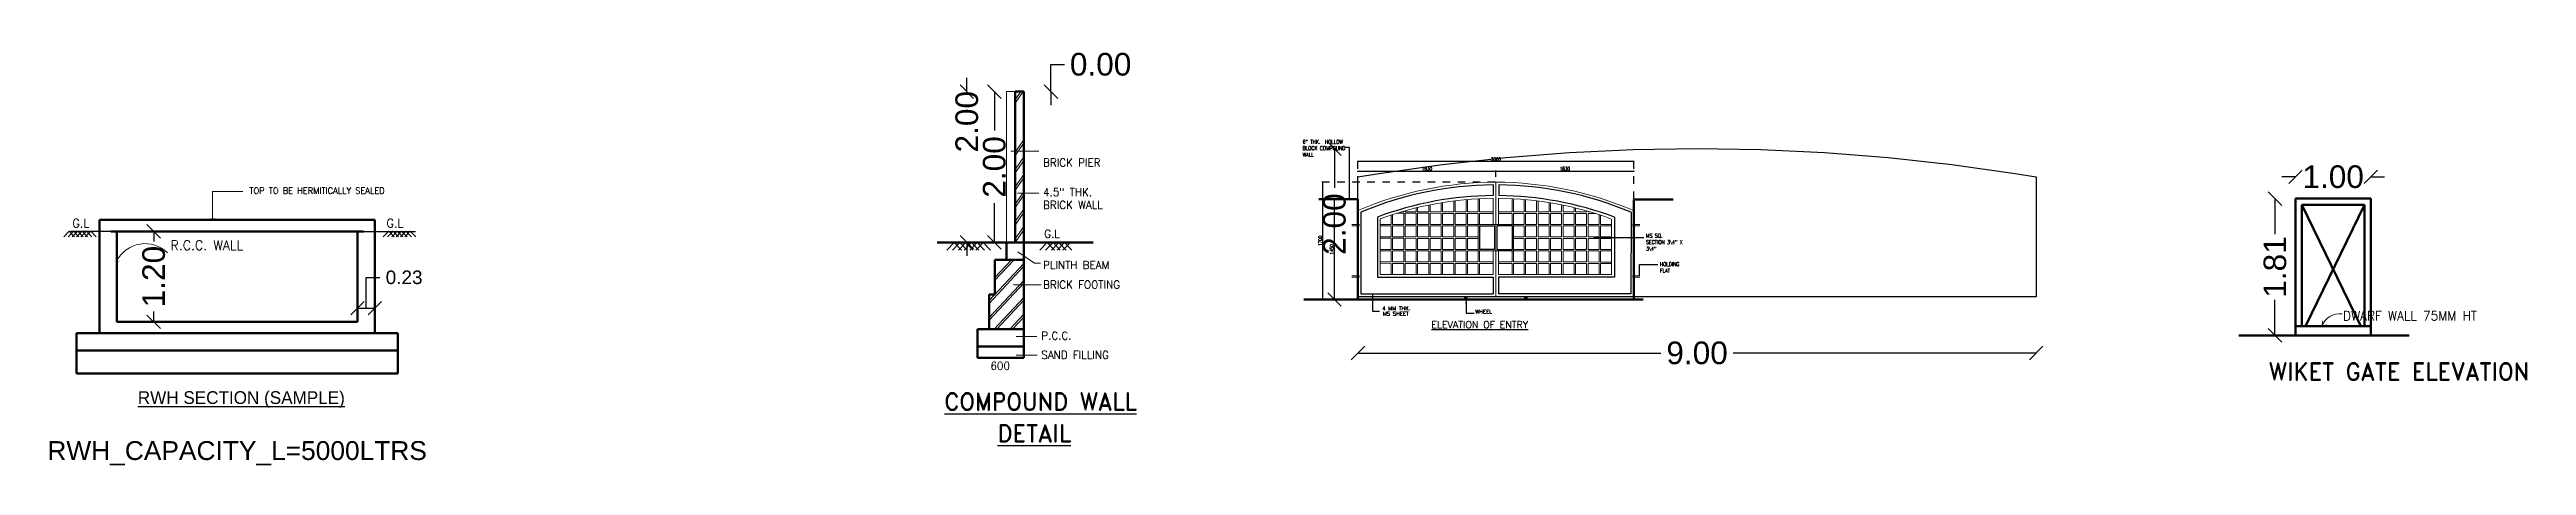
# Model space of a CAD drawing. Header units: metres. Extents: x 729 to 1050, y -308 to -82.
# Drawn here: x 817.99 to 850.86, y -170.47 to -164.96 of the extents above; entities that cross this region are included whole.
import ezdxf
from ezdxf.enums import TextEntityAlignment as Align

# ---------------------------------------------------------------- set-up
doc = ezdxf.new("R2010")
doc.units = ezdxf.units.M
doc.header["$MEASUREMENT"] = 0
doc.linetypes.add('HIDDEN', pattern=[0.375, 0.25, -0.125])
for name, color, linetype, lineweight in [('AR_DIM WRK', 3, 'Continuous', 13), ('BEAMl', 6, 'HIDDEN', 13), ('DIM', 253, 'Continuous', 20), ('ED', 30, 'Continuous', 0), ('FURN', 33, 'Continuous', 18), ('hatch', 250, 'Continuous', 5), ('PAV', 21, 'Continuous', 13), ('WALL', 1, 'Continuous', 53), ('WIN', 12, 'Continuous', 18)]:
    doc.layers.add(name, color=color, linetype=linetype, lineweight=lineweight)
for name, color, linetype in [('COMPOUNDWALL', 1, 'Continuous'), ('MAIN_GATE', 57, 'Continuous'), ('RWH', 130, 'Continuous'), ('TE', 7, 'Continuous'), ('TEXT', 7, 'Continuous'), ('WAL', 1, 'Continuous'), ('WICKET_GATE', 57, 'Continuous')]:
    doc.layers.add(name, color=color, linetype=linetype)
doc.styles.add('APEXT', font='romanc.shx')
doc.styles.add('ROMAND', font='romand.shx', dxfattribs={"width": 0.75, "bigfont": '@extfont2.shx'})
doc.styles.add('ROMANS', font='romans.shx', dxfattribs={"width": 0.8, "height": 9})
doc.styles.add('RS1', font='romans.shx', dxfattribs={"width": 0.75})
doc.styles.get("Standard").update_dxf_attribs({"font": 'arial.ttf'})
doc.styles.add('T', font='ROMAND.shx', dxfattribs={"width": 0.9, "height": 10})
doc.styles.add('T1', font='ROMANS.shx', dxfattribs={"width": 0.96, "height": 4})
doc.styles.add('UATEXT', font='GOTHIC.TTF')
doc.dimstyles.new('DIM-25', dxfattribs={"dimscale": 0.25, "dimtxt": 200, "dimasz": 100, "dimexe": 25, "dimexo": 25, "dimgap": 35, "dimtad": 1, "dimdec": 0, "dimrnd": 5, "dimzin": 0, "dimdsep": 46, "dimtxsty": 'RS1', "dimblk": 'ARCHTICK', "dimcen": 100, "dimdle": 25, "dimclrd": 8, "dimclre": 8, "dimclrt": 4, "dimadec": 0, "dimazin": 0, "dimtfac": 0.5, "dimtdec": 0, "dimtmove": 1, "dimatfit": 0, "dimfxl": 0, "dimfrac": 1, "dimtolj": 1, "dimtzin": 0, "dimarcsym": 0})
doc.dimstyles.new('N001-100', dxfattribs={"dimtxt": 250, "dimasz": 65, "dimexe": 50, "dimexo": 100, "dimgap": 50, "dimtad": 1, "dimdec": 0, "dimrnd": 5, "dimzin": 0, "dimdsep": 46, "dimtxsty": 'ROMANS', "dimblk": 'ARCHTICK', "dimcen": 0.09, "dimdle": 50, "dimclrd": 8, "dimclre": 8, "dimclrt": 4, "dimadec": 0, "dimazin": 0, "dimtfac": 1, "dimtdec": 0, "dimtofl": 0, "dimtmove": 1, "dimatfit": 3, "dimfxl": 0, "dimtolj": 1, "dimtzin": 0, "dimarcsym": 0})
doc.dimstyles.get("Standard").update_dxf_attribs({"dimtxt": 0.3, "dimasz": 0.18, "dimexe": 0.18, "dimexo": 0.0625, "dimgap": 0.09, "dimtad": 0, "dimtoh": 1, "dimzin": 0, "dimdsep": 46, "dimtxsty": 'Standard', "dimblk": 'OBLIQUE', "dimcen": 0.09, "dimse1": 1, "dimse2": 1, "dimclrd": 1, "dimclrt": 3, "dimadec": 0, "dimazin": 0, "dimtfac": 1, "dimtofl": 0, "dimtmove": 0, "dimatfit": 3, "dimfxl": 0, "dimtolj": 1, "dimtzin": 0, "dimarcsym": 0})

msp = doc.modelspace()

# ---------------------------------------------------------------- texts
at = {"layer": 'DIM', "style": 'T1', "width": 0.96}
for s, height, p in [('BRICK PIER', 0.1048, (831.17, -166.508)), ('4.5" THK.', 0.1048, (831.17, -166.901)), ('BRICK WALL', 0.1048, (831.17, -167.07)), ('G.L', 0.1048, (831.186, -167.453)), ('PLINTH BEAM', 0.10478, (831.17, -167.867)), ('BRICK FOOTING', 0.10478, (831.17, -168.127)), ('DWARF WALL 75MM HT', 0.12277, (848.421, -168.549)), ('P.C.C.', 0.1048, (831.147, -168.805)), ('600', 0.1048, (830.472, -169.205)), ('SAND FILLING', 0.10478, (831.147, -169.059))]:
    msp.add_text(s, height=height, dxfattribs=at).set_placement(p)
at = {"layer": 'DIM', "color": 2, "style": 'T1', "width": 0.96}
for s, height, p in [('TOP TO BE HERMITICALLY SEALED', 0.08327, (820.638, -166.87)), ('R.C.C. WALL', 0.12689, (819.592, -167.616))]:
    msp.add_text(s, height=height, dxfattribs=at).set_placement(p)
at = {"layer": 'RWH', "insert": (820.475, -170.312), "char_height": 0.25, "attachment_point": 5}
msp.add_mtext_dynamic_manual_height_columns('RWH_CAPACITY_L=5000LTRS', width=9.36957, gutter_width=0.9, heights=[0], dxfattribs=at)
at = {"layer": 'TE', "color": 1, "style": 'T', "width": 0.96}
for p in [(818.288, -167.316), (822.458, -167.316)]:
    msp.add_text('G.L', height=0.1142, dxfattribs=at).set_placement(p)
at = {"layer": 'TEXT', "color": 5, "style": 'T', "width": 0.96}
for s, p in [('WIKET GATE ELEVATION', (847.436, -169.343)), ('%%UCOMPOUND WALL%%U', (829.861, -169.741)), ('%%UDETAIL%%U', (830.567, -170.162))]:
    msp.add_text(s, height=0.22957, dxfattribs=at).set_placement(p)
at = {"layer": 'TEXT', "style": 'UATEXT'}
msp.add_text('%%URWH SECTION (SAMPLE)', height=0.1696, dxfattribs=at).set_placement((819.157, -169.658))

# ---------------------------------------------------------------- blocks, each defined once
blk = doc.blocks.new('ARROW2')
at = {"layer": 'FURN'}
for points in [[(0, 0, 0, 1.41, 0), (-4, 4, 1.41, 1.41, 0)], [(0, 0, 0, 1.41, 0), (4, 4, 1.41, 1.41, 0)]]:
    blk.add_lwpolyline(points, format="xyseb", dxfattribs=at)
blk = doc.blocks.new('_Oblique')
at = {"color": 0, "linetype": 'ByBlock', "lineweight": -2}
blk.add_line((-0.5, -0.5), (0.5, 0.5), dxfattribs=at)
blk = doc.blocks.new('*D296')
at = {"layer": 'Defpoints', "color": 0}
for p in [(822.073, -168.568), (822.302, -168.387), (822.302, -168.568)]:
    blk.add_point(p, dxfattribs=at)
at = {"layer": 'ED', "color": 1, "lineweight": -2}
for p, q in [((822.188, -168.387), (822.188, -167.979)), ((822.188, -167.979), (822.368, -167.979)), ((822.073, -168.387), (822.302, -168.387))]:
    blk.add_line(p, q, dxfattribs=at)
at = {"layer": 'ED', "color": 1, "lineweight": -2, "xscale": 0.18, "yscale": 0.18, "zscale": 0.18, "rotation": 180}
blk.add_blockref('_Oblique', (822.073, -168.387), dxfattribs=at)
at = {"layer": 'ED', "color": 1, "lineweight": -2, "xscale": 0.18, "yscale": 0.18, "zscale": 0.18}
blk.add_blockref('_Oblique', (822.302, -168.387), dxfattribs=at)
at = {"layer": 'ED', "color": 3, "insert": (822.691, -167.979), "char_height": 0.18, "attachment_point": 5}
blk.add_mtext('\\A1;0.23', dxfattribs=at)
blk = doc.blocks.new('*D297')
at = {"layer": 'Defpoints', "color": 0}
for p in [(818.877, -167.368), (819.369, -167.368), (818.877, -168.568)]:
    blk.add_point(p, dxfattribs=at)
at = {"layer": 'RWH', "color": 1, "lineweight": -2}
for p, q in [((819.369, -167.368), (819.369, -167.503)), ((819.369, -168.568), (819.369, -168.433))]:
    blk.add_line(p, q, dxfattribs=at)
at = {"layer": 'RWH', "color": 1, "lineweight": -2, "xscale": 0.18, "yscale": 0.18, "zscale": 0.18}
for p, rotation in [((819.369, -167.368), 90), ((819.369, -168.568), 270)]:
    blk.add_blockref('_Oblique', p, dxfattribs=dict(at, rotation=rotation))
at = {"layer": 'RWH', "color": 3, "insert": (819.369, -167.968), "char_height": 0.3, "attachment_point": 5, "rotation": 90}
blk.add_mtext('\\A1;1.20', dxfattribs=at)
blk = doc.blocks.new('*D298')
at = {"layer": 'COMPOUNDWALL', "color": 1, "lineweight": -2}
for p, q in [((830.524, -165.514), (830.524, -166.032)), ((830.524, -167.514), (830.524, -166.996))]:
    blk.add_line(p, q, dxfattribs=at)
at = {"layer": 'Defpoints', "color": 0}
for p in [(830.524, -165.514), (830.799, -165.514), (830.799, -167.514)]:
    blk.add_point(p, dxfattribs=at)
at = {"layer": 'COMPOUNDWALL', "color": 1, "lineweight": -2, "xscale": 0.18, "yscale": 0.18, "zscale": 0.18}
for p, rotation in [((830.524, -165.514), 90), ((830.524, -167.514), 270)]:
    blk.add_blockref('_Oblique', p, dxfattribs=dict(at, rotation=rotation))
at = {"layer": 'COMPOUNDWALL', "color": 3, "insert": (830.524, -166.514), "char_height": 0.3, "attachment_point": 5, "rotation": 90}
blk.add_mtext('\\A1;2.00', dxfattribs=at)
blk = doc.blocks.new('*D299')
at = {"layer": 'COMPOUNDWALL', "color": 1, "lineweight": -2}
for p, q in [((830.159, -165.514), (830.159, -165.334)), ((830.159, -167.514), (830.159, -167.694))]:
    blk.add_line(p, q, dxfattribs=at)
at = {"layer": 'Defpoints', "color": 0}
for p in [(830.799, -165.514), (830.159, -167.514), (830.799, -167.514)]:
    blk.add_point(p, dxfattribs=at)
at = {"layer": 'COMPOUNDWALL', "color": 1, "lineweight": -2, "xscale": 0.18, "yscale": 0.18, "zscale": 0.18}
for p, rotation in [((830.159, -165.514), 270), ((830.159, -167.514), 90)]:
    blk.add_blockref('_Oblique', p, dxfattribs=dict(at, rotation=rotation))
at = {"layer": 'COMPOUNDWALL', "color": 3, "insert": (830.159, -165.914), "char_height": 0.3, "attachment_point": 5, "rotation": 90}
blk.add_mtext('\\A1;2.00', dxfattribs=at)
blk = doc.blocks.new('*D300')
at = {"layer": 'COMPOUNDWALL', "color": 1, "lineweight": -2}
for p, q in [((831.275, -165.514), (831.275, -165.154)), ((831.275, -165.154), (831.455, -165.154)), ((831.275, -165.514), (831.275, -165.694))]:
    blk.add_line(p, q, dxfattribs=at)
at = {"layer": 'Defpoints', "color": 0}
for p in [(830.799, -165.514), (830.799, -165.514), (831.275, -165.514)]:
    blk.add_point(p, dxfattribs=at)
at = {"layer": 'COMPOUNDWALL', "color": 1, "lineweight": -2, "xscale": 0.18, "yscale": 0.18, "zscale": 0.18}
for rotation in [90, 270]:
    blk.add_blockref('_Oblique', (831.275, -165.514), dxfattribs=dict(at, rotation=rotation))
at = {"layer": 'COMPOUNDWALL', "color": 3, "insert": (831.934, -165.154), "char_height": 0.3, "attachment_point": 5}
blk.add_mtext('\\A1;0.00', dxfattribs=at)
blk = doc.blocks.new('_ArchTick')
at = {"color": 0, "linetype": 'ByBlock', "const_width": 0.15}
blk.add_lwpolyline([(-0.5, -0.5), (0.5, 0.5)], dxfattribs=at)
blk = doc.blocks.new('*D6')
at = {"layer": 'AR_DIM WRK', "color": 8, "lineweight": -2, "ltscale": 0.5}
blk.add_line((896, 2297), (2909, 2298), dxfattribs=at)
at = {"layer": 'AR_DIM WRK', "color": 8, "linetype": 'HIDDEN', "lineweight": -2, "ltscale": 0.5}
for p, q in [((902, 1894), (902, 2304)), ((2902, 2213), (2902, 2304))]:
    blk.add_line(p, q, dxfattribs=at)
at = {"layer": 'Defpoints', "color": 0, "ltscale": 0.5}
for p in [(2902, 2298), (2902, 2206), (902, 1888)]:
    blk.add_point(p, dxfattribs=at)
at = {"layer": 'AR_DIM WRK', "color": 8, "lineweight": -2, "ltscale": 0.5, "xscale": 25, "yscale": 25, "zscale": 25}
for p, rotation in [((902, 2297), 180.0142103775835), ((2902, 2298), 0.0142103775835998)]:
    blk.add_blockref('_ArchTick', p, dxfattribs=dict(at, rotation=rotation))
at = {"layer": 'AR_DIM WRK', "color": 4, "ltscale": 0.5, "insert": (1902, 2331), "char_height": 50, "attachment_point": 5, "rotation": 0.0142, "style": 'RS1'}
blk.add_mtext('\\A1;1830', dxfattribs=at)
blk = doc.blocks.new('*D7')
at = {"layer": 'AR_DIM WRK', "color": 8, "lineweight": -2, "ltscale": 0.5}
blk.add_line((2896, 2298), (4909, 2298), dxfattribs=at)
at = {"layer": 'AR_DIM WRK', "color": 8, "linetype": 'HIDDEN', "lineweight": -2, "ltscale": 0.5}
for p, q in [((2902, 2213), (2902, 2304)), ((4902, 1894), (4902, 2305))]:
    blk.add_line(p, q, dxfattribs=at)
at = {"layer": 'Defpoints', "color": 0, "ltscale": 0.5}
for p in [(2902, 2206), (4902, 2298), (4902, 1888)]:
    blk.add_point(p, dxfattribs=at)
at = {"layer": 'AR_DIM WRK', "color": 8, "lineweight": -2, "ltscale": 0.5, "xscale": 25, "yscale": 25, "zscale": 25}
for p, rotation in [((2902, 2298), 180.0142103775835), ((4902, 2298), 0.0142103775835998)]:
    blk.add_blockref('_ArchTick', p, dxfattribs=dict(at, rotation=rotation))
at = {"layer": 'AR_DIM WRK', "color": 4, "ltscale": 0.5, "insert": (3902, 2332), "char_height": 50, "attachment_point": 5, "rotation": 0.0142, "style": 'RS1'}
blk.add_mtext('\\A1;1830', dxfattribs=at)
blk = doc.blocks.new('*D8')
at = {"layer": 'AR_DIM WRK', "color": 8, "lineweight": -2, "ltscale": 0.5}
blk.add_line((4909, 2436), (896, 2435), dxfattribs=at)
at = {"layer": 'AR_DIM WRK', "color": 8, "linetype": 'HIDDEN', "lineweight": -2, "ltscale": 0.5}
for p, q in [((902, 1894), (902, 2441)), ((4902, 1894), (4902, 2442))]:
    blk.add_line(p, q, dxfattribs=at)
at = {"layer": 'Defpoints', "color": 0, "ltscale": 0.5}
for p in [(902, 2435), (902, 1888), (4902, 1888)]:
    blk.add_point(p, dxfattribs=at)
at = {"layer": 'AR_DIM WRK', "color": 8, "lineweight": -2, "ltscale": 0.5, "xscale": 25, "yscale": 25, "zscale": 25}
for p, rotation in [((902, 2435), 180.0142103775835), ((4902, 2436), 0.0142103775835998)]:
    blk.add_blockref('_ArchTick', p, dxfattribs=dict(at, rotation=rotation))
at = {"layer": 'AR_DIM WRK', "color": 4, "ltscale": 0.5, "insert": (2902, 2469), "char_height": 50, "attachment_point": 5, "rotation": 0.0142, "style": 'RS1'}
blk.add_mtext('\\A1;3660', dxfattribs=at)
blk = doc.blocks.new('*D9')
at = {"layer": 'AR_DIM WRK', "color": 8, "linetype": 'HIDDEN', "lineweight": -2, "ltscale": 0.5}
for p, q in [((611, 1888), (549, 1888)), ((611, 436), (549, 436))]:
    blk.add_line(p, q, dxfattribs=at)
at = {"layer": 'AR_DIM WRK', "color": 8, "lineweight": -2, "ltscale": 0.5}
blk.add_line((555, 1894), (555, 430), dxfattribs=at)
at = {"layer": 'Defpoints', "color": 0, "ltscale": 0.5}
for p in [(618, 1888), (555, 436), (618, 436)]:
    blk.add_point(p, dxfattribs=at)
at = {"layer": 'AR_DIM WRK', "color": 8, "lineweight": -2, "ltscale": 0.5, "xscale": 25, "yscale": 25, "zscale": 25}
for p, rotation in [((555, 1888), 90.01421037758361), ((555, 436), 270.0142103775836)]:
    blk.add_blockref('_ArchTick', p, dxfattribs=dict(at, rotation=rotation))
at = {"layer": 'AR_DIM WRK', "color": 4, "ltscale": 0.5, "insert": (521, 1162), "char_height": 50, "attachment_point": 5, "rotation": 90.0142, "style": 'RS1'}
blk.add_mtext('\\A1;1450', dxfattribs=at)
blk = doc.blocks.new('*D10')
at = {"layer": 'AR_DIM WRK', "color": 8, "linetype": 'HIDDEN', "lineweight": -2, "ltscale": 0.5}
for p, q in [((2895, 2136), (380, 2135)), ((611, 436), (380, 436))]:
    blk.add_line(p, q, dxfattribs=at)
at = {"layer": 'AR_DIM WRK', "color": 8, "lineweight": -2, "ltscale": 0.5}
blk.add_line((386, 2141), (387, 429), dxfattribs=at)
at = {"layer": 'Defpoints', "color": 0, "ltscale": 0.5}
for p in [(2901, 2136), (387, 436), (618, 436)]:
    blk.add_point(p, dxfattribs=at)
at = {"layer": 'AR_DIM WRK', "color": 8, "lineweight": -2, "ltscale": 0.5, "xscale": 25, "yscale": 25, "zscale": 25}
for p, rotation in [((386, 2135), 90.01421037758361), ((387, 436), 270.0142103775836)]:
    blk.add_blockref('_ArchTick', p, dxfattribs=dict(at, rotation=rotation))
at = {"layer": 'AR_DIM WRK', "color": 4, "ltscale": 0.5, "insert": (353, 1285), "char_height": 50, "attachment_point": 5, "rotation": 90.0142, "style": 'RS1'}
blk.add_mtext('\\A1;1700', dxfattribs=at)
blk = doc.blocks.new('*D301')
at = {"layer": 'Defpoints', "color": 0}
for p in [(835.037, -166.272), (838.019, -166.272), (835.349, -168.272)]:
    blk.add_point(p, dxfattribs=at)
at = {"layer": 'MAIN_GATE', "color": 1, "lineweight": -2}
for p, q in [((835.037, -166.272), (835.037, -166.79)), ((835.037, -168.272), (835.037, -167.753))]:
    blk.add_line(p, q, dxfattribs=at)
at = {"layer": 'MAIN_GATE', "color": 1, "lineweight": -2, "xscale": 0.18, "yscale": 0.18, "zscale": 0.18}
for p, rotation in [((835.037, -166.272), 90), ((835.037, -168.272), 270)]:
    blk.add_blockref('_Oblique', p, dxfattribs=dict(at, rotation=rotation))
at = {"layer": 'MAIN_GATE', "color": 3, "insert": (835.037, -167.272), "char_height": 0.3, "attachment_point": 5, "rotation": 90}
blk.add_mtext('\\A1;2.00', dxfattribs=at)
blk = doc.blocks.new('*D302')
at = {"layer": 'Defpoints', "color": 0}
for p in [(847.518, -166.934), (847.79, -166.934), (847.79, -168.749)]:
    blk.add_point(p, dxfattribs=at)
at = {"layer": 'WICKET_GATE', "color": 1, "lineweight": -2}
for p, q in [((847.518, -166.934), (847.518, -167.405)), ((847.518, -168.749), (847.518, -168.278))]:
    blk.add_line(p, q, dxfattribs=at)
at = {"layer": 'WICKET_GATE', "color": 1, "lineweight": -2, "xscale": 0.18, "yscale": 0.18, "zscale": 0.18}
for p, rotation in [((847.518, -166.934), 90), ((847.518, -168.749), 270)]:
    blk.add_blockref('_Oblique', p, dxfattribs=dict(at, rotation=rotation))
at = {"layer": 'WICKET_GATE', "color": 3, "insert": (847.518, -167.841), "char_height": 0.3, "attachment_point": 5, "rotation": 90}
blk.add_mtext('\\A1;1.81', dxfattribs=at)
blk = doc.blocks.new('*D303')
at = {"layer": 'Defpoints', "color": 0}
for p in [(848.79, -166.645), (847.79, -166.934), (848.79, -166.934)]:
    blk.add_point(p, dxfattribs=at)
at = {"layer": 'WICKET_GATE', "color": 1, "lineweight": -2}
for p, q in [((847.79, -166.645), (847.61, -166.645)), ((848.79, -166.645), (848.97, -166.645))]:
    blk.add_line(p, q, dxfattribs=at)
at = {"layer": 'WICKET_GATE', "color": 1, "lineweight": -2, "xscale": 0.18, "yscale": 0.18, "zscale": 0.18}
blk.add_blockref('_Oblique', (847.79, -166.645), dxfattribs=at)
at = {"layer": 'WICKET_GATE', "color": 1, "lineweight": -2, "xscale": 0.18, "yscale": 0.18, "zscale": 0.18, "rotation": 180}
blk.add_blockref('_Oblique', (848.79, -166.645), dxfattribs=at)
at = {"layer": 'WICKET_GATE', "color": 3, "insert": (848.29, -166.645), "char_height": 0.3, "attachment_point": 5}
blk.add_mtext('\\A1;1.00', dxfattribs=at)
blk = doc.blocks.new('*D304')
at = {"layer": 'Defpoints', "color": 0}
for p in [(835.349, -168.235), (844.349, -168.235), (844.349, -168.982)]:
    blk.add_point(p, dxfattribs=at)
at = {"layer": 'MAIN_GATE', "color": 1, "lineweight": -2}
for p, q in [((835.349, -168.982), (839.369, -168.982)), ((844.349, -168.982), (840.328, -168.982))]:
    blk.add_line(p, q, dxfattribs=at)
at = {"layer": 'MAIN_GATE', "color": 1, "lineweight": -2, "xscale": 0.18, "yscale": 0.18, "zscale": 0.18, "rotation": 180}
blk.add_blockref('_Oblique', (835.349, -168.982), dxfattribs=at)
at = {"layer": 'MAIN_GATE', "color": 1, "lineweight": -2, "xscale": 0.18, "yscale": 0.18, "zscale": 0.18}
blk.add_blockref('_Oblique', (844.349, -168.982), dxfattribs=at)
at = {"layer": 'MAIN_GATE', "color": 3, "insert": (839.849, -168.982), "char_height": 0.3, "attachment_point": 5}
blk.add_mtext('\\A1;9.00', dxfattribs=at)
blk = doc.blocks.new('A$C5E5B5529')
at = {"color": 2, "ltscale": 2}
for p, q in [((2862.1, 2096.8), (2862.1, 1941.8)), ((2942.7, 2096.8), (2942.7, 1941.8)), ((942.7, 1699.7), (942.7, 516.3)), ((1183.3, 1629), (1183.3, 758)), ((2665.7, 1503.2), (2884, 1503.2)), ((2665.7, 1503.2), (2665.7, 1160.8)), ((3139.1, 1503.2), (2920.8, 1503.2)), ((3139.1, 1503.2), (3139.1, 1160.8)), ((4621.4, 1629), (4621.4, 758)), ((4862.1, 1699.7), (4862.1, 516.3)), ((2884, 1160.8), (2665.7, 1160.8)), ((2920.8, 1160.8), (3139.1, 1160.8)), ((1183.3, 758), (2862.1, 758)), ((2862.1, 758), (2862.1, 516.3)), ((4621.4, 758), (2942.7, 758)), ((2942.7, 758), (2942.7, 516.3)), ((942.7, 516.3), (2862.1, 516.3)), ((4862.1, 516.3), (2942.7, 516.3))]:
    blk.add_line(p, q, dxfattribs=at)
for radius, start, end in [(5032.1, 90.45863, 112.9201), (4877.1, 90.4732, 110.63881), (5032.1, 67.0799, 89.54137), (4877.1, 69.36119, 89.5268)]:
    blk.add_arc((2902.4, -2935.1), radius, start, end, dxfattribs=at)
at = {"layer": 'BEAMl'}
for p, q in [((922.5, 1523.3), (716.5, 1523.3)), ((922.5, 1503.2), (716.5, 1503.2)), ((4882.2, 1523.3), (5088.3, 1523.3)), ((4882.2, 1503.2), (5088.3, 1503.2)), ((922.5, 778.2), (716.5, 778.2)), ((922.5, 758), (716.5, 758)), ((4882.2, 778.2), (5088.3, 778.2)), ((4882.2, 758), (5088.3, 758))]:
    blk.add_line(p, q, dxfattribs=at)
at = {"layer": 'DIM'}
for p, q in [((2902.4, 1523.3), (2645.5, 1523.3)), ((2645.5, 1523.3), (2645.5, 1140.7)), ((2884, 1160.8), (2884, 1503.2)), ((2902.4, 1523.3), (3159.2, 1523.3)), ((2920.8, 1160.8), (2920.8, 1503.2)), ((3159.2, 1523.3), (3159.2, 1140.7)), ((2645.5, 1140.7), (2902.4, 1140.7)), ((3159.2, 1140.7), (2902.4, 1140.7))]:
    blk.add_line(p, q, dxfattribs=at)
at = {"layer": 'hatch'}
for p, q in [((1928.5, 1804.2), (1928.5, 1704.6)), ((1948.6, 1808.2), (1948.6, 1704.6)), ((2109.8, 1837.8), (2109.8, 1704.6)), ((2129.9, 1841.1), (2129.9, 1704.6)), ((2291, 1864.4), (2291, 1704.6)), ((2311.2, 1866.9), (2311.2, 1704.6)), ((2472.3, 1884), (2472.3, 1704.6)), ((2492.4, 1885.8), (2492.4, 1704.6)), ((2645.5, 1896.4), (2645.5, 1704.6)), ((2665.7, 1897.4), (2665.7, 1704.6)), ((3139.1, 1897.4), (3139.1, 1704.6)), ((3159.2, 1896.4), (3159.2, 1704.6)), ((3312.4, 1885.8), (3312.4, 1704.6)), ((3332.5, 1884), (3332.5, 1704.6)), ((3493.6, 1866.9), (3493.6, 1704.6)), ((3513.8, 1864.4), (3513.8, 1704.6)), ((3674.9, 1841.1), (3674.9, 1704.6)), ((3695, 1837.8), (3695, 1704.6)), ((3856.1, 1808.2), (3856.1, 1704.6)), ((3876.3, 1804.2), (3876.3, 1704.6)), ((1223.6, 1576.1), (1223.6, 1523.3)), ((1384.7, 1523.3), (1223.6, 1523.3)), ((1384.7, 1503.2), (1223.6, 1503.2)), ((1223.6, 1503.2), (1223.6, 1342.1)), ((1384.7, 1659), (1384.7, 1523.3)), ((1384.7, 1503.2), (1384.7, 1342.1)), ((1404.9, 1665.6), (1404.9, 1523.3)), ((1566, 1523.3), (1404.9, 1523.3)), ((1404.9, 1503.2), (1404.9, 1342.1)), ((1566, 1503.2), (1404.9, 1503.2)), ((1566, 1684.4), (1464, 1684.4)), ((1566, 1704.6), (1530.4, 1704.6)), ((1566, 1715), (1566, 1704.6)), ((1566, 1684.4), (1566, 1523.3)), ((1566, 1503.2), (1566, 1342.1)), ((1586.1, 1720.7), (1586.1, 1704.6)), ((1747.2, 1704.6), (1586.1, 1704.6)), ((1586.1, 1684.4), (1586.1, 1523.3)), ((1747.2, 1684.4), (1586.1, 1684.4)), ((1747.2, 1523.3), (1586.1, 1523.3)), ((1586.1, 1503.2), (1586.1, 1342.1)), ((1747.2, 1503.2), (1586.1, 1503.2)), ((1747.2, 1763.3), (1747.2, 1704.6)), ((1747.2, 1684.4), (1747.2, 1523.3)), ((1747.2, 1503.2), (1747.2, 1342.1)), ((1767.4, 1768.2), (1767.4, 1704.6)), ((1928.5, 1704.6), (1767.4, 1704.6)), ((1767.4, 1684.4), (1767.4, 1523.3)), ((1928.5, 1684.4), (1767.4, 1684.4)), ((1928.5, 1523.3), (1767.4, 1523.3)), ((1767.4, 1503.2), (1767.4, 1342.1)), ((1928.5, 1503.2), (1767.4, 1503.2)), ((1928.5, 1684.4), (1928.5, 1523.3)), ((1928.5, 1503.2), (1928.5, 1342.1)), ((2109.8, 1704.6), (1948.6, 1704.6)), ((2109.8, 1684.4), (1948.6, 1684.4)), ((1948.6, 1684.4), (1948.6, 1523.3)), ((2109.8, 1523.3), (1948.6, 1523.3)), ((2109.8, 1503.2), (1948.6, 1503.2)), ((1948.6, 1503.2), (1948.6, 1342.1)), ((2109.8, 1684.4), (2109.8, 1523.3)), ((2109.8, 1503.2), (2109.8, 1342.1)), ((2291, 1704.6), (2129.9, 1704.6)), ((2291, 1684.4), (2129.9, 1684.4)), ((2129.9, 1684.4), (2129.9, 1523.3)), ((2291, 1523.3), (2129.9, 1523.3)), ((2291, 1503.2), (2129.9, 1503.2)), ((2129.9, 1503.2), (2129.9, 1342.1)), ((2291, 1684.4), (2291, 1523.3)), ((2291, 1503.2), (2291, 1342.1)), ((2472.3, 1704.6), (2311.2, 1704.6)), ((2311.2, 1684.4), (2311.2, 1523.3)), ((2472.3, 1684.4), (2311.2, 1684.4)), ((2472.3, 1523.3), (2311.2, 1523.3)), ((2311.2, 1503.2), (2311.2, 1342.1)), ((2472.3, 1503.2), (2311.2, 1503.2)), ((2472.3, 1684.4), (2472.3, 1523.3)), ((2472.3, 1503.2), (2472.3, 1342.1)), ((2645.5, 1704.6), (2492.4, 1704.6)), ((2492.4, 1684.4), (2492.4, 1523.3)), ((2645.5, 1684.4), (2492.4, 1684.4)), ((2645.5, 1523.3), (2492.4, 1523.3)), ((2492.4, 1503.2), (2492.4, 1342.1)), ((2645.5, 1503.2), (2492.4, 1503.2)), ((2645.5, 1684.4), (2645.5, 1523.3)), ((2862.1, 1704.6), (2665.7, 1704.6)), ((2862.1, 1684.4), (2665.7, 1684.4)), ((2665.7, 1684.4), (2665.7, 1523.3)), ((2942.7, 1704.6), (3139.1, 1704.6)), ((2942.7, 1684.4), (3139.1, 1684.4)), ((3139.1, 1684.4), (3139.1, 1523.3)), ((3159.2, 1704.6), (3312.4, 1704.6)), ((3159.2, 1684.4), (3312.4, 1684.4)), ((3159.2, 1684.4), (3159.2, 1523.3)), ((3159.2, 1523.3), (3312.4, 1523.3)), ((3159.2, 1503.2), (3312.4, 1503.2)), ((3312.4, 1684.4), (3312.4, 1523.3)), ((3312.4, 1503.2), (3312.4, 1342.1)), ((3332.5, 1704.6), (3493.6, 1704.6)), ((3332.5, 1684.4), (3332.5, 1523.3)), ((3332.5, 1684.4), (3493.6, 1684.4)), ((3332.5, 1523.3), (3493.6, 1523.3)), ((3332.5, 1503.2), (3332.5, 1342.1)), ((3332.5, 1503.2), (3493.6, 1503.2)), ((3493.6, 1684.4), (3493.6, 1523.3)), ((3493.6, 1503.2), (3493.6, 1342.1)), ((3513.8, 1704.6), (3674.9, 1704.6)), ((3513.8, 1684.4), (3674.9, 1684.4)), ((3513.8, 1684.4), (3513.8, 1523.3)), ((3513.8, 1523.3), (3674.9, 1523.3)), ((3513.8, 1503.2), (3674.9, 1503.2)), ((3513.8, 1503.2), (3513.8, 1342.1)), ((3674.9, 1684.4), (3674.9, 1523.3)), ((3674.9, 1503.2), (3674.9, 1342.1)), ((3695, 1704.6), (3856.1, 1704.6)), ((3695, 1684.4), (3695, 1523.3)), ((3695, 1684.4), (3856.1, 1684.4)), ((3695, 1523.3), (3856.1, 1523.3)), ((3695, 1503.2), (3856.1, 1503.2)), ((3695, 1503.2), (3695, 1342.1)), ((3856.1, 1684.4), (3856.1, 1523.3)), ((3856.1, 1503.2), (3856.1, 1342.1)), ((3876.3, 1704.6), (4037.4, 1704.6)), ((3876.3, 1684.4), (3876.3, 1523.3)), ((3876.3, 1684.4), (4037.4, 1684.4)), ((3876.3, 1523.3), (4037.4, 1523.3)), ((3876.3, 1503.2), (3876.3, 1342.1)), ((3876.3, 1503.2), (4037.4, 1503.2)), ((4037.4, 1768.2), (4037.4, 1704.6)), ((4037.4, 1684.4), (4037.4, 1523.3)), ((4037.4, 1503.2), (4037.4, 1342.1)), ((4057.5, 1763.3), (4057.5, 1704.6)), ((4057.5, 1704.6), (4218.6, 1704.6)), ((4057.5, 1684.4), (4057.5, 1523.3)), ((4057.5, 1684.4), (4218.6, 1684.4)), ((4057.5, 1523.3), (4218.6, 1523.3)), ((4057.5, 1503.2), (4057.5, 1342.1)), ((4057.5, 1503.2), (4218.6, 1503.2)), ((4218.6, 1720.7), (4218.6, 1704.6)), ((4218.6, 1684.4), (4218.6, 1523.3)), ((4218.6, 1503.2), (4218.6, 1342.1)), ((4238.8, 1715), (4238.8, 1704.6)), ((4238.8, 1704.6), (4274.4, 1704.6)), ((4238.8, 1684.4), (4238.8, 1523.3)), ((4238.8, 1684.4), (4340.8, 1684.4)), ((4238.8, 1523.3), (4399.9, 1523.3)), ((4238.8, 1503.2), (4238.8, 1342.1)), ((4238.8, 1503.2), (4399.9, 1503.2)), ((4399.9, 1665.6), (4399.9, 1523.3)), ((4399.9, 1503.2), (4399.9, 1342.1)), ((4420, 1659), (4420, 1523.3)), ((4420, 1523.3), (4581.2, 1523.3)), ((4420, 1503.2), (4581.2, 1503.2)), ((4420, 1503.2), (4420, 1342.1)), ((4581.2, 1576.1), (4581.2, 1523.3)), ((4581.2, 1503.2), (4581.2, 1342.1)), ((1384.7, 1342.1), (1223.6, 1342.1)), ((1384.7, 1321.9), (1223.6, 1321.9)), ((1223.6, 1321.9), (1223.6, 1160.8)), ((1384.7, 1160.8), (1223.6, 1160.8)), ((1223.6, 1140.7), (1223.6, 979.5)), ((1384.7, 1140.7), (1228.2, 1140.7)), ((1384.7, 1321.9), (1384.7, 1160.8)), ((1384.7, 1140.7), (1384.7, 979.5)), ((1566, 1342.1), (1404.9, 1342.1)), ((1404.9, 1321.9), (1404.9, 1160.8)), ((1566, 1321.9), (1404.9, 1321.9)), ((1566, 1160.8), (1404.9, 1160.8)), ((1404.9, 1140.7), (1404.9, 979.5)), ((1566, 1140.7), (1409.4, 1140.7)), ((1566, 1321.9), (1566, 1160.8)), ((1566, 1140.7), (1566, 979.5)), ((1747.2, 1342.1), (1586.1, 1342.1)), ((1586.1, 1321.9), (1586.1, 1160.8)), ((1747.2, 1321.9), (1586.1, 1321.9)), ((1747.2, 1160.8), (1586.1, 1160.8)), ((1586.1, 1140.7), (1586.1, 979.5)), ((1747.2, 1140.7), (1590.7, 1140.7)), ((1747.2, 1321.9), (1747.2, 1160.8)), ((1747.2, 1140.7), (1747.2, 979.5)), ((1928.5, 1342.1), (1767.4, 1342.1)), ((1767.4, 1321.9), (1767.4, 1160.8)), ((1928.5, 1321.9), (1767.4, 1321.9)), ((1928.5, 1160.8), (1767.4, 1160.8)), ((1767.4, 1140.7), (1767.4, 979.5)), ((1928.5, 1140.7), (1771.9, 1140.7)), ((1928.5, 1321.9), (1928.5, 1160.8)), ((1928.5, 1140.7), (1928.5, 979.5)), ((2109.8, 1342.1), (1948.6, 1342.1)), ((2109.8, 1321.9), (1948.6, 1321.9)), ((1948.6, 1321.9), (1948.6, 1160.8)), ((2109.8, 1160.8), (1948.6, 1160.8)), ((1948.6, 1140.7), (1948.6, 979.5)), ((2109.8, 1140.7), (1953.2, 1140.7)), ((2109.8, 1321.9), (2109.8, 1160.8)), ((2109.8, 1140.7), (2109.8, 979.5)), ((2291, 1342.1), (2129.9, 1342.1)), ((2291, 1321.9), (2129.9, 1321.9)), ((2129.9, 1321.9), (2129.9, 1160.8)), ((2291, 1160.8), (2129.9, 1160.8)), ((2291, 1140.7), (2129.9, 1140.7)), ((2129.9, 1140.7), (2129.9, 979.5)), ((2291, 1321.9), (2291, 1160.8)), ((2291, 1140.7), (2291, 979.5)), ((2472.3, 1342.1), (2311.2, 1342.1)), ((2472.3, 1321.9), (2311.2, 1321.9)), ((2311.2, 1321.9), (2311.2, 1160.8)), ((2472.3, 1160.8), (2311.2, 1160.8)), ((2311.2, 1140.7), (2311.2, 979.5)), ((2472.3, 1140.7), (2311.2, 1140.7)), ((2472.3, 1321.9), (2472.3, 1160.8)), ((2472.3, 1140.7), (2472.3, 979.5)), ((2645.5, 1342.1), (2492.4, 1342.1)), ((2492.4, 1321.9), (2492.4, 1160.8)), ((2645.5, 1321.9), (2492.4, 1321.9)), ((2645.5, 1160.8), (2492.4, 1160.8)), ((2492.4, 1140.7), (2492.4, 979.5)), ((2645.5, 1140.7), (2492.4, 1140.7)), ((2645.5, 1140.7), (2645.5, 979.5)), ((2665.7, 1140.7), (2665.7, 979.5)), ((3139.1, 1140.7), (3139.1, 979.5)), ((3159.2, 1342.1), (3312.4, 1342.1)), ((3159.2, 1321.9), (3312.4, 1321.9)), ((3159.2, 1160.8), (3312.4, 1160.8)), ((3159.2, 1140.7), (3312.4, 1140.7)), ((3159.2, 1140.7), (3159.2, 979.5)), ((3312.4, 1321.9), (3312.4, 1160.8)), ((3312.4, 1140.7), (3312.4, 979.5)), ((3332.5, 1342.1), (3493.6, 1342.1)), ((3332.5, 1321.9), (3332.5, 1160.8)), ((3332.5, 1321.9), (3493.6, 1321.9)), ((3332.5, 1160.8), (3493.6, 1160.8)), ((3332.5, 1140.7), (3332.5, 979.5)), ((3332.5, 1140.7), (3493.6, 1140.7)), ((3493.6, 1321.9), (3493.6, 1160.8)), ((3493.6, 1140.7), (3493.6, 979.5)), ((3513.8, 1342.1), (3674.9, 1342.1)), ((3513.8, 1321.9), (3674.9, 1321.9)), ((3513.8, 1321.9), (3513.8, 1160.8)), ((3513.8, 1160.8), (3674.9, 1160.8)), ((3513.8, 1140.7), (3674.9, 1140.7)), ((3513.8, 1140.7), (3513.8, 979.5)), ((3674.9, 1321.9), (3674.9, 1160.8)), ((3674.9, 1140.7), (3674.9, 979.5)), ((3695, 1342.1), (3856.1, 1342.1)), ((3695, 1321.9), (3856.1, 1321.9)), ((3695, 1321.9), (3695, 1160.8)), ((3695, 1160.8), (3856.1, 1160.8)), ((3695, 1140.7), (3851.6, 1140.7)), ((3695, 1140.7), (3695, 979.5)), ((3856.1, 1321.9), (3856.1, 1160.8)), ((3856.1, 1140.7), (3856.1, 979.5)), ((3876.3, 1342.1), (4037.4, 1342.1)), ((3876.3, 1321.9), (3876.3, 1160.8)), ((3876.3, 1321.9), (4037.4, 1321.9)), ((3876.3, 1160.8), (4037.4, 1160.8)), ((3876.3, 1140.7), (4032.8, 1140.7)), ((3876.3, 1140.7), (3876.3, 979.5)), ((4037.4, 1321.9), (4037.4, 1160.8)), ((4037.4, 1140.7), (4037.4, 979.5)), ((4057.5, 1342.1), (4218.6, 1342.1)), ((4057.5, 1321.9), (4057.5, 1160.8)), ((4057.5, 1321.9), (4218.6, 1321.9)), ((4057.5, 1160.8), (4218.6, 1160.8)), ((4057.5, 1140.7), (4214.1, 1140.7)), ((4057.5, 1140.7), (4057.5, 979.5)), ((4218.6, 1321.9), (4218.6, 1160.8)), ((4218.6, 1140.7), (4218.6, 979.5)), ((4238.8, 1342.1), (4399.9, 1342.1)), ((4238.8, 1321.9), (4238.8, 1160.8)), ((4238.8, 1321.9), (4399.9, 1321.9)), ((4238.8, 1160.8), (4399.9, 1160.8)), ((4238.8, 1140.7), (4395.4, 1140.7)), ((4238.8, 1140.7), (4238.8, 979.5)), ((4399.9, 1321.9), (4399.9, 1160.8)), ((4399.9, 1140.7), (4399.9, 979.5)), ((4420, 1342.1), (4581.2, 1342.1)), ((4420, 1321.9), (4581.2, 1321.9)), ((4420, 1321.9), (4420, 1160.8)), ((4420, 1160.8), (4581.2, 1160.8)), ((4420, 1140.7), (4576.6, 1140.7)), ((4420, 1140.7), (4420, 979.5)), ((4581.2, 1321.9), (4581.2, 1160.8)), ((4581.2, 1140.7), (4581.2, 979.5)), ((1384.7, 979.5), (1223.6, 979.5)), ((1384.7, 959.4), (1223.6, 959.4)), ((1223.6, 959.4), (1223.6, 798.3)), ((1384.7, 959.4), (1384.7, 798.3)), ((1566, 979.5), (1404.9, 979.5)), ((1566, 959.4), (1404.9, 959.4)), ((1404.9, 959.4), (1404.9, 798.3)), ((1566, 959.4), (1566, 798.3)), ((1747.2, 979.5), (1586.1, 979.5)), ((1747.2, 959.4), (1586.1, 959.4)), ((1586.1, 959.4), (1586.1, 798.3)), ((1747.2, 959.4), (1747.2, 798.3)), ((1928.5, 979.5), (1767.4, 979.5)), ((1928.5, 959.4), (1767.4, 959.4)), ((1767.4, 959.4), (1767.4, 798.3)), ((1928.5, 959.4), (1928.5, 798.3)), ((2109.8, 979.5), (1948.6, 979.5)), ((2109.8, 959.4), (1948.6, 959.4)), ((1948.6, 959.4), (1948.6, 798.3)), ((2109.8, 959.4), (2109.8, 798.3)), ((2291, 979.5), (2129.9, 979.5)), ((2291, 959.4), (2129.9, 959.4)), ((2129.9, 959.4), (2129.9, 798.3)), ((2291, 959.4), (2291, 798.3)), ((2472.3, 979.5), (2311.2, 979.5)), ((2311.2, 959.4), (2311.2, 798.3)), ((2472.3, 959.4), (2311.2, 959.4)), ((2472.3, 959.4), (2472.3, 798.3)), ((2645.5, 979.5), (2492.4, 979.5)), ((2645.5, 959.4), (2492.4, 959.4)), ((2492.4, 959.4), (2492.4, 798.3)), ((2645.5, 959.4), (2645.5, 798.3)), ((2862.1, 979.5), (2665.7, 979.5)), ((2862.1, 959.4), (2665.7, 959.4)), ((2665.7, 959.4), (2665.7, 798.3)), ((2942.7, 979.5), (3139.1, 979.5)), ((2942.7, 959.4), (3139.1, 959.4)), ((3139.1, 959.4), (3139.1, 798.3)), ((3159.2, 979.5), (3312.4, 979.5)), ((3159.2, 959.4), (3312.4, 959.4)), ((3159.2, 959.4), (3159.2, 798.3)), ((3312.4, 959.4), (3312.4, 798.3)), ((3332.5, 979.5), (3493.6, 979.5)), ((3332.5, 959.4), (3332.5, 798.3)), ((3332.5, 959.4), (3493.6, 959.4)), ((3493.6, 959.4), (3493.6, 798.3)), ((3513.8, 979.5), (3674.9, 979.5)), ((3513.8, 959.4), (3674.9, 959.4)), ((3513.8, 959.4), (3513.8, 798.3)), ((3674.9, 959.4), (3674.9, 798.3)), ((3695, 979.5), (3856.1, 979.5)), ((3695, 959.4), (3856.1, 959.4)), ((3695, 959.4), (3695, 798.3)), ((3856.1, 959.4), (3856.1, 798.3)), ((3876.3, 979.5), (4037.4, 979.5)), ((3876.3, 959.4), (4037.4, 959.4)), ((3876.3, 959.4), (3876.3, 798.3)), ((4037.4, 959.4), (4037.4, 798.3)), ((4057.5, 979.5), (4218.6, 979.5)), ((4057.5, 959.4), (4218.6, 959.4)), ((4057.5, 959.4), (4057.5, 798.3)), ((4218.6, 959.4), (4218.6, 798.3)), ((4238.8, 979.5), (4399.9, 979.5)), ((4238.8, 959.4), (4399.9, 959.4)), ((4238.8, 959.4), (4238.8, 798.3)), ((4399.9, 959.4), (4399.9, 798.3)), ((4420, 979.5), (4581.2, 979.5)), ((4420, 959.4), (4581.2, 959.4)), ((4420, 959.4), (4420, 798.3)), ((4581.2, 959.4), (4581.2, 798.3))]:
    blk.add_line(p, q, dxfattribs=at)
at = {"layer": 'PAV'}
for p, q in [((2447.2, 476.1), (2447.2, 435.8)), ((2487.5, 474.9), (2447.2, 474.9)), ((2487.5, 473), (2447.2, 473)), ((2487.5, 470.9), (2447.2, 470.9)), ((2487.5, 467.4), (2447.2, 467.4)), ((2487.5, 463), (2447.2, 463)), ((2487.5, 455.9), (2447.2, 455.9)), ((2487.5, 448.9), (2447.2, 448.9)), ((2487.5, 444.4), (2447.2, 444.4)), ((2487.5, 441), (2447.2, 441)), ((2487.5, 438.9), (2447.2, 438.9)), ((2487.5, 436.9), (2447.2, 436.9)), ((2489.5, 441), (2449.2, 441)), ((2489.5, 438.9), (2449.2, 438.9)), ((2489.5, 436.9), (2449.2, 436.9)), ((2487.5, 476.1), (2487.5, 435.8)), ((3315.3, 441), (3355.5, 441)), ((3315.3, 438.9), (3355.5, 438.9)), ((3315.3, 436.9), (3355.5, 436.9)), ((3317.3, 476.1), (3317.3, 435.8)), ((3317.3, 474.9), (3357.6, 474.9)), ((3317.3, 473), (3357.6, 473)), ((3317.3, 470.9), (3357.6, 470.9)), ((3317.3, 467.4), (3357.6, 467.4)), ((3317.3, 463), (3357.6, 463)), ((3317.3, 455.9), (3357.6, 455.9)), ((3317.3, 448.9), (3357.6, 448.9)), ((3317.3, 444.4), (3357.6, 444.4)), ((3317.3, 441), (3357.6, 441)), ((3317.3, 438.9), (3357.6, 438.9)), ((3317.3, 436.9), (3357.6, 436.9)), ((3357.6, 476.1), (3357.6, 435.8))]:
    blk.add_line(p, q, dxfattribs=at)
at = {"layer": 'WALL'}
for p, q in [((332.7, 1887.8), (902.4, 1887.8)), ((902.4, 1887.8), (902.4, 435.8)), ((4902.4, 1887.8), (4902.4, 435.8)), ((5472.1, 1887.8), (4902.4, 1887.8)), ((116.3, 435.8), (5040.6, 435.8))]:
    blk.add_line(p, q, dxfattribs=at)
at = {"layer": 'WIN'}
for p, q in [((2862.1, 1903), (2862.1, 1523.3)), ((2902.4, 2135.8), (2902.4, 1523.3)), ((2902.4, 2135.8), (2902.4, 1523.3)), ((2942.7, 1903), (2942.7, 1523.3)), ((902.4, 1724.7), (902.4, 476.1)), ((1223.6, 1602.6), (1223.6, 798.3)), ((2902.4, 1723.7), (2902.4, 476.1)), ((2902.4, 1723.7), (2902.4, 476.1)), ((2902.4, 1723.7), (2902.4, 476.1)), ((2902.4, 1723.7), (2902.4, 476.1)), ((2902.4, 1503.2), (2902.4, 476.1)), ((2902.4, 1503.2), (2902.4, 476.1)), ((2902.4, 1503.2), (2902.4, 476.1)), ((2902.4, 1503.2), (2902.4, 476.1)), ((2902.4, 1503.2), (2902.4, 476.1)), ((2902.4, 1503.2), (2902.4, 476.1)), ((2902.4, 1503.2), (2902.4, 476.1)), ((2902.4, 1503.2), (2902.4, 476.1)), ((2902.4, 1456.2), (2902.4, 476.1)), ((2902.4, 1456.2), (2902.4, 476.1)), ((2902.4, 1456.2), (2902.4, 476.1)), ((2902.4, 1456.2), (2902.4, 476.1)), ((4581.2, 1602.6), (4581.2, 798.3)), ((4902.4, 1724.7), (4902.4, 476.1)), ((2862.1, 1140.7), (2862.1, 798.3)), ((2902.4, 1140.7), (2902.4, 476.1)), ((2902.4, 1140.7), (2902.4, 476.1)), ((2902.4, 1140.7), (2902.4, 476.1)), ((2902.4, 1140.7), (2902.4, 476.1)), ((2902.4, 1140.7), (2902.4, 476.1)), ((2902.4, 1140.7), (2902.4, 476.1)), ((2902.4, 1140.7), (2902.4, 476.1)), ((2902.4, 1140.7), (2902.4, 476.1)), ((2942.7, 1140.7), (2942.7, 798.3)), ((1223.6, 798.3), (2862.1, 798.3)), ((4581.2, 798.3), (2942.7, 798.3)), ((902.4, 476.1), (2902.4, 476.1)), ((2729.1, 476.1), (2729.1, 476.1)), ((2729.1, 476.1), (2729.1, 476.1)), ((4902.4, 476.1), (2902.4, 476.1)), ((3075.6, 476.1), (3075.6, 476.1)), ((3075.6, 476.1), (3075.6, 476.1))]:
    blk.add_line(p, q, dxfattribs=at)
for radius, start, end in [(5070.9, 90, 113.22921), (4838.3, 90.477, 110.30254), (5070.9, 66.77079, 90), (4838.3, 69.69746, 89.523)]:
    blk.add_arc((2902.4, -2935.1), radius, start, end, dxfattribs=at)
at = {"layer": 'TEXT', "linetype": 'Continuous', "style": 'ROMAND'}
for s, p in [('4 MM THK.', (1254, 306.5)), ('MS SHEET', (1261.8, 230.2)), ('WHEEL', (2604.1, 258.6))]:
    blk.add_text(s, height=56.34, dxfattribs=at).set_placement(p, align=Align.MIDDLE_LEFT)
at = {"layer": 'TEXT', "style": 'APEXT'}
blk.add_text('%%UELEVATION OF ENTRY', height=100.156, dxfattribs=at).set_placement((1967.1, 20))
at = {"layer": 'TEXT', "char_height": 56.338, "attachment_point": 1, "style": 'ROMAND'}
for s, insert, width in [('6" THK.  HOLLOW BLOCK COMPOUND WALL', (99.7, 2749.6), 743.128), ('MS SQ. SECTION 3\\4" X 3\\4"', (5080.8, 1388.9), 495.057), ('HOLDING FLAT', (5282, 975.8), 271.461)]:
    blk.add_mtext(s, dxfattribs=dict(at, insert=insert, width=width))
at = {"layer": 'AR_DIM WRK', "ltscale": 0.5}
for base, p1, p2, text, picture, middle in [((902.3, 2434.8), (4902.4, 1887.8), (902.4, 1887.8), '3660', '*D8', (2902.2, 2469)), ((2902.4, 2297.9), (902.4, 1887.8), (2902.4, 2206.3), '1830', '*D6', (1902.3, 2331.4)), ((4902.3, 2298.4), (2902.4, 2206.3), (4902.4, 1887.8), '1830', '*D7', (3902.3, 2331.9))]:
    dim = blk.add_linear_dim(base=base, p1=p1, p2=p2, angle=0.01421, text=text, dimstyle='DIM-25', dxfattribs=at)
    dim.commit()
    dim.dimension.update_dxf_attribs({"geometry": picture, "text_midpoint": middle})
for base, p1, picture, middle in [((386.5, 435.7), (2901.1, 2135.8), '*D10', (352.6, 1285.4)), ((555.2, 435.8), (617.5, 1887.8), '*D9', (521.3, 1161.8))]:
    dim = blk.add_linear_dim(base=base, p1=p1, p2=(617.5, 435.8), angle=90.01421, dimstyle='DIM-25', dxfattribs=at)
    dim.commit()
    dim.dimension.update_dxf_attribs({"geometry": picture, "text_midpoint": middle})
at = {"layer": 'WALL', "ltscale": 15}
for points in [[(778.9, 1887.8), (778.9, 2637.5), (712.5, 2637.5)], [(4322.5, 1333.6), (5048.5, 1333.6)], [(4985.3, 778.2), (4985.3, 943.7), (5253.6, 943.7)]]:
    blk.add_leader(points, dimstyle='DIM-25', dxfattribs=at)
for points in [[(1112.4, 516.3), (1112.4, 267.3), (1214.1, 267.3)], [(2469.4, 441), (2469.4, 238.5), (2587.7, 238.5)]]:
    blk.add_leader(points, dimstyle='N001-100', override={"dimgap": 50, "dimtad": 0}, dxfattribs=at)

# ---------------------------------------------------------------- dimensions: what is measured, and where the dimension line sits
at = {"layer": 'COMPOUNDWALL', "color": 3}
dim = msp.add_linear_dim(base=(831.274642506, -165.513889003), p1=(830.799369127, -165.513889003), p2=(830.799369127, -165.513889003), angle=90, dimstyle='Standard', override={"dimscale": 1}, dxfattribs=at)
dim.commit()
dim.dimension.update_dxf_attribs({"geometry": '*D300', "text_midpoint": (831.93376256, -165.153889003)})
at = {"layer": 'COMPOUNDWALL', "color": 2}
dim = msp.add_linear_dim(base=(830.159, -167.514), p1=(830.799, -165.514), p2=(830.799, -167.514), angle=90, dimstyle='Standard', dxfattribs=at)
dim.commit()
dim.dimension.update_dxf_attribs({"geometry": '*D299', "text_midpoint": (830.159, -165.914), "dimtype": 160})
at = {"layer": 'COMPOUNDWALL', "color": 1}
dim = msp.add_linear_dim(base=(830.524, -165.514), p1=(830.799, -167.514), p2=(830.799, -165.514), angle=90, dimstyle='Standard', override={"dimscale": 1}, dxfattribs=at)
dim.commit()
dim.dimension.update_dxf_attribs({"geometry": '*D298', "text_midpoint": (830.524, -166.514)})
at = {"layer": 'ED'}
dim = msp.add_linear_dim(base=(822.302, -168.387), p1=(822.073, -168.568), p2=(822.302, -168.568), dimstyle='Standard', override={"dimscale": 1, "dimtxt": 0.18, "dimtmove": 1, "dimfxl": 5}, dxfattribs=at)
dim.commit()
dim.dimension.update_dxf_attribs({"geometry": '*D296', "text_midpoint": (822.458, -167.979)})
at = {"layer": 'MAIN_GATE', "color": 1}
dim = msp.add_linear_dim(base=(835.037, -166.272), p1=(835.349, -168.272), p2=(838.019, -166.272), angle=90, dimstyle='Standard', override={"dimscale": 1}, dxfattribs=at)
dim.commit()
dim.dimension.update_dxf_attribs({"geometry": '*D301', "text_midpoint": (835.037, -167.272)})
at = {"layer": 'MAIN_GATE', "color": 2}
dim = msp.add_linear_dim(base=(844.349, -168.982), p1=(835.349, -168.235), p2=(844.349, -168.235), dimstyle='Standard', dxfattribs=at)
dim.commit()
dim.dimension.update_dxf_attribs({"geometry": '*D304', "text_midpoint": (839.849, -168.982)})
at = {"layer": 'RWH'}
dim = msp.add_linear_dim(base=(819.369, -167.368), p1=(818.877, -168.568), p2=(818.877, -167.368), angle=90, dimstyle='Standard', override={"dimscale": 1}, dxfattribs=at)
dim.commit()
dim.dimension.update_dxf_attribs({"geometry": '*D297', "text_midpoint": (819.369, -167.968)})
at = {"layer": 'WICKET_GATE', "color": 2}
dim = msp.add_linear_dim(base=(848.79, -166.645), p1=(847.79, -166.934), p2=(848.79, -166.934), dimstyle='Standard', override={"dimscale": 1}, dxfattribs=at)
dim.commit()
dim.dimension.update_dxf_attribs({"geometry": '*D303', "text_midpoint": (848.29, -166.645)})
at = {"layer": 'WICKET_GATE', "color": 1}
dim = msp.add_linear_dim(base=(847.5177, -166.9341), p1=(847.79, -168.7488), p2=(847.79, -166.9341), angle=90, dimstyle='Standard', override={"dimscale": 1}, dxfattribs=at)
dim.commit()
dim.dimension.update_dxf_attribs({"geometry": '*D302', "text_midpoint": (847.5177, -167.8414)})

# ---------------------------------------------------------------- linework, layer by layer
at = {"layer": 'Defpoints', "color": 0, "linetype": 'ByBlock'}
for p in [(819.239, -167.368), (819.239, -168.568)]:
    msp.add_point(p, dxfattribs=at)
at = {"layer": 'DIM'}
for p, q in [((830.684, -165.514), (830.684, -167.514)), ((830.799, -165.514), (830.684, -165.514)), ((830.799, -165.667), (830.905, -165.514)), ((830.799, -165.622), (830.874, -165.514)), ((830.744, -166.306), (831.115, -166.306)), ((830.799, -166.319), (830.914, -166.155)), ((830.799, -166.364), (830.914, -166.2)), ((830.799, -166.549), (830.914, -166.382)), ((830.799, -166.594), (830.914, -166.427)), ((830.799, -166.779), (830.914, -166.612)), ((830.799, -166.824), (830.914, -166.657)), ((830.799, -167.009), (830.914, -166.842)), ((830.799, -167.054), (830.914, -166.887)), ((830.832, -166.861), (831.115, -166.861)), ((830.799, -167.239), (830.914, -167.072)), ((830.799, -167.284), (830.914, -167.117)), ((830.799, -167.469), (830.914, -167.302)), ((829.893, -167.616), (829.99, -167.514)), ((829.97, -167.616), (830.067, -167.514)), ((830.088, -167.616), (829.99, -167.514)), ((830.047, -167.616), (830.144, -167.514)), ((830.164, -167.616), (830.067, -167.514)), ((830.123, -167.616), (830.22, -167.514)), ((830.241, -167.616), (830.144, -167.514)), ((830.2, -167.616), (830.297, -167.514)), ((830.318, -167.616), (830.22, -167.514)), ((830.277, -167.616), (830.374, -167.514)), ((830.394, -167.616), (830.297, -167.514)), ((830.471, -167.616), (830.374, -167.514)), ((830.799, -167.514), (830.914, -167.347)), ((831.128, -167.616), (831.225, -167.514)), ((831.204, -167.616), (831.302, -167.514)), ((831.322, -167.616), (831.225, -167.514)), ((831.281, -167.616), (831.378, -167.514)), ((831.399, -167.616), (831.302, -167.514)), ((831.358, -167.616), (831.455, -167.514)), ((831.475, -167.616), (831.378, -167.514)), ((831.434, -167.616), (831.532, -167.514)), ((831.552, -167.616), (831.455, -167.514)), ((830.454, -168.286), (830.914, -167.795)), ((830.454, -168.323), (830.914, -167.832)), ((830.531, -168.017), (830.787, -167.744)), ((830.531, -167.98), (830.752, -167.744)), ((830.837, -167.639), (831.055, -167.789)), ((831.055, -167.789), (831.138, -167.789)), ((830.454, -168.51), (830.914, -168.019)), ((830.454, -168.548), (830.914, -168.057)), ((830.52, -168.664), (830.914, -168.244)), ((830.555, -168.664), (830.914, -168.281)), ((830.776, -168.076), (831.146, -168.076)), ((830.731, -168.664), (830.914, -168.468)), ((830.766, -168.664), (830.914, -168.505)), ((848.14, -168.624), (848.152, -168.556)), ((848.14, -168.624), (848.207, -168.607)), ((830.814, -168.761), (831.086, -168.761)), ((830.814, -169.01), (831.093, -169.01))]:
    msp.add_line(p, q, dxfattribs=at)
msp.add_arc((848.378, -168.715), 0.254, 83.3549, 159.0119, dxfattribs=at)
at = {"layer": 'FURN'}
for p, q in [((820.15, -166.839), (820.552, -166.839)), ((820.15, -167.218), (820.15, -166.839))]:
    msp.add_line(p, q, dxfattribs=at)
msp.add_arc((819.254, -167.951), 0.42, 44.8365, 153.6958, dxfattribs=at)
at = {"layer": 'MAIN_GATE'}
msp.add_lwpolyline([(835.349, -166.647, -0.083486), (844.349, -166.647), (844.349, -168.235), (835.349, -168.235)], format="xyb", close=True, dxfattribs=at)
at = {"layer": 'WAL', "color": 12}
for p, q in [((818.174, -167.443), (818.247, -167.367)), ((818.231, -167.443), (818.304, -167.367)), ((818.319, -167.443), (818.247, -167.367)), ((818.288, -167.443), (818.361, -167.367)), ((818.376, -167.443), (818.304, -167.367)), ((818.345, -167.443), (818.418, -167.367)), ((818.433, -167.443), (818.361, -167.367)), ((818.403, -167.443), (818.475, -167.367)), ((818.46, -167.443), (818.532, -167.367)), ((818.547, -167.443), (818.475, -167.367)), ((822.414, -167.443), (822.487, -167.367)), ((822.472, -167.443), (822.544, -167.367)), ((822.559, -167.443), (822.487, -167.367)), ((822.529, -167.443), (822.601, -167.367)), ((822.616, -167.443), (822.544, -167.367)), ((822.586, -167.443), (822.658, -167.367)), ((822.673, -167.443), (822.601, -167.367)), ((822.643, -167.443), (822.715, -167.367)), ((822.73, -167.443), (822.658, -167.367)), ((822.7, -167.443), (822.772, -167.367)), ((822.788, -167.443), (822.715, -167.367)), ((822.845, -167.443), (822.772, -167.367))]:
    msp.add_line(p, q, dxfattribs=at)
at = {"layer": 'WAL', "color": 7}
for p, q in [((818.801, -167.368), (818.264, -167.368)), ((822.15, -167.368), (822.842, -167.368))]:
    msp.add_line(p, q, dxfattribs=at)
at = {"layer": 'WAL', "color": 1}
for p, q in [((818.49, -167.443), (818.418, -167.367)), ((818.604, -167.443), (818.532, -167.367))]:
    msp.add_line(p, q, dxfattribs=at)
at = {"layer": 'WALL'}
for p, q in [((830.799, -165.514), (830.799, -167.514)), ((830.914, -165.514), (830.799, -165.514)), ((830.914, -167.514), (830.914, -165.514)), ((818.649, -167.368), (818.649, -167.216)), ((818.649, -167.216), (822.073, -167.216)), ((822.073, -167.216), (822.302, -167.216)), ((822.302, -167.216), (822.302, -167.368)), ((818.649, -167.368), (818.649, -168.568)), ((822.15, -167.368), (818.801, -167.368)), ((818.877, -167.368), (818.877, -168.568)), ((822.073, -168.568), (822.073, -167.368)), ((822.302, -168.72), (822.302, -167.368)), ((830.684, -167.514), (829.764, -167.514)), ((830.914, -167.514), (830.684, -167.514)), ((830.684, -167.514), (830.684, -167.744)), ((830.914, -167.744), (830.914, -167.514)), ((830.914, -167.514), (831.834, -167.514)), ((830.914, -167.744), (830.531, -167.744)), ((830.531, -167.744), (830.531, -168.204)), ((830.914, -168.204), (830.914, -167.744)), ((830.531, -168.204), (830.454, -168.204)), ((830.454, -168.204), (830.454, -168.664)), ((830.914, -168.664), (830.914, -168.204)), ((818.649, -168.568), (818.649, -168.72)), ((818.877, -168.568), (822.073, -168.568)), ((818.344, -169.253), (818.344, -168.72)), ((818.344, -168.72), (818.649, -168.72)), ((818.649, -168.72), (822.302, -168.72)), ((822.302, -168.72), (822.606, -168.72)), ((822.606, -168.72), (822.606, -169.253)), ((830.914, -168.664), (830.301, -168.664)), ((830.301, -168.664), (830.301, -169.047)), ((830.914, -168.894), (830.301, -168.894)), ((830.914, -169.047), (830.914, -168.664)), ((818.344, -168.949), (822.606, -168.949)), ((822.606, -169.253), (818.344, -169.253)), ((830.301, -169.047), (830.914, -169.047))]:
    msp.add_line(p, q, dxfattribs=at)
at = {"layer": 'WALL', "color": 1}
for p, q in [((848.79, -166.934), (847.79, -166.934)), ((847.79, -166.934), (847.79, -168.749)), ((848.79, -166.934), (848.79, -168.749)), ((847.873, -167.017), (847.873, -168.624)), ((848.656, -168.624), (847.873, -167.017)), ((848.707, -167.017), (847.873, -167.017)), ((847.924, -168.624), (848.707, -167.017)), ((848.707, -167.017), (848.707, -168.624)), ((847.04, -168.749), (849.297, -168.749)), ((847.79, -168.624), (848.79, -168.624))]:
    msp.add_line(p, q, dxfattribs=at)
at = {"layer": 'WICKET_GATE'}
msp.add_lwpolyline([(847.79, -168.749), (848.79, -168.749), (848.79, -166.934), (847.79, -166.934)], close=True, dxfattribs=at)

# ---------------------------------------------------------------- block references
at = {"layer": 'DIM', "xscale": -0.006344696969696999, "yscale": 0.006344696969696999, "zscale": 0.0063446969696914}
msp.add_blockref('ARROW2', (820.15, -167.218), dxfattribs=at)
at = {"layer": 'DIM', "xscale": -0.006344696969825, "yscale": 0.006344696969696999, "zscale": 0.0063446969696914, "rotation": 316.4060953670703}
msp.add_blockref('ARROW2', (818.877, -167.765), dxfattribs=at)
at = {"layer": 'MAIN_GATE', "color": 2, "xscale": 0.0009150000059265, "yscale": 0.0009150000059265, "zscale": 0.0009150000059265, "rotation": 359.9857896224164}
msp.add_blockref('A$C5E5B5529', (834.523, -168.67), dxfattribs=at)

msp.set_redraw_order([(e.dxf.handle, doc.entitydb.next_handle()) for e in msp.query("TEXT MTEXT ATTDEF DIMENSION ARC_DIMENSION")])  # texts and dimensions are drawn at this point

doc.saveas('drawing.dxf')
